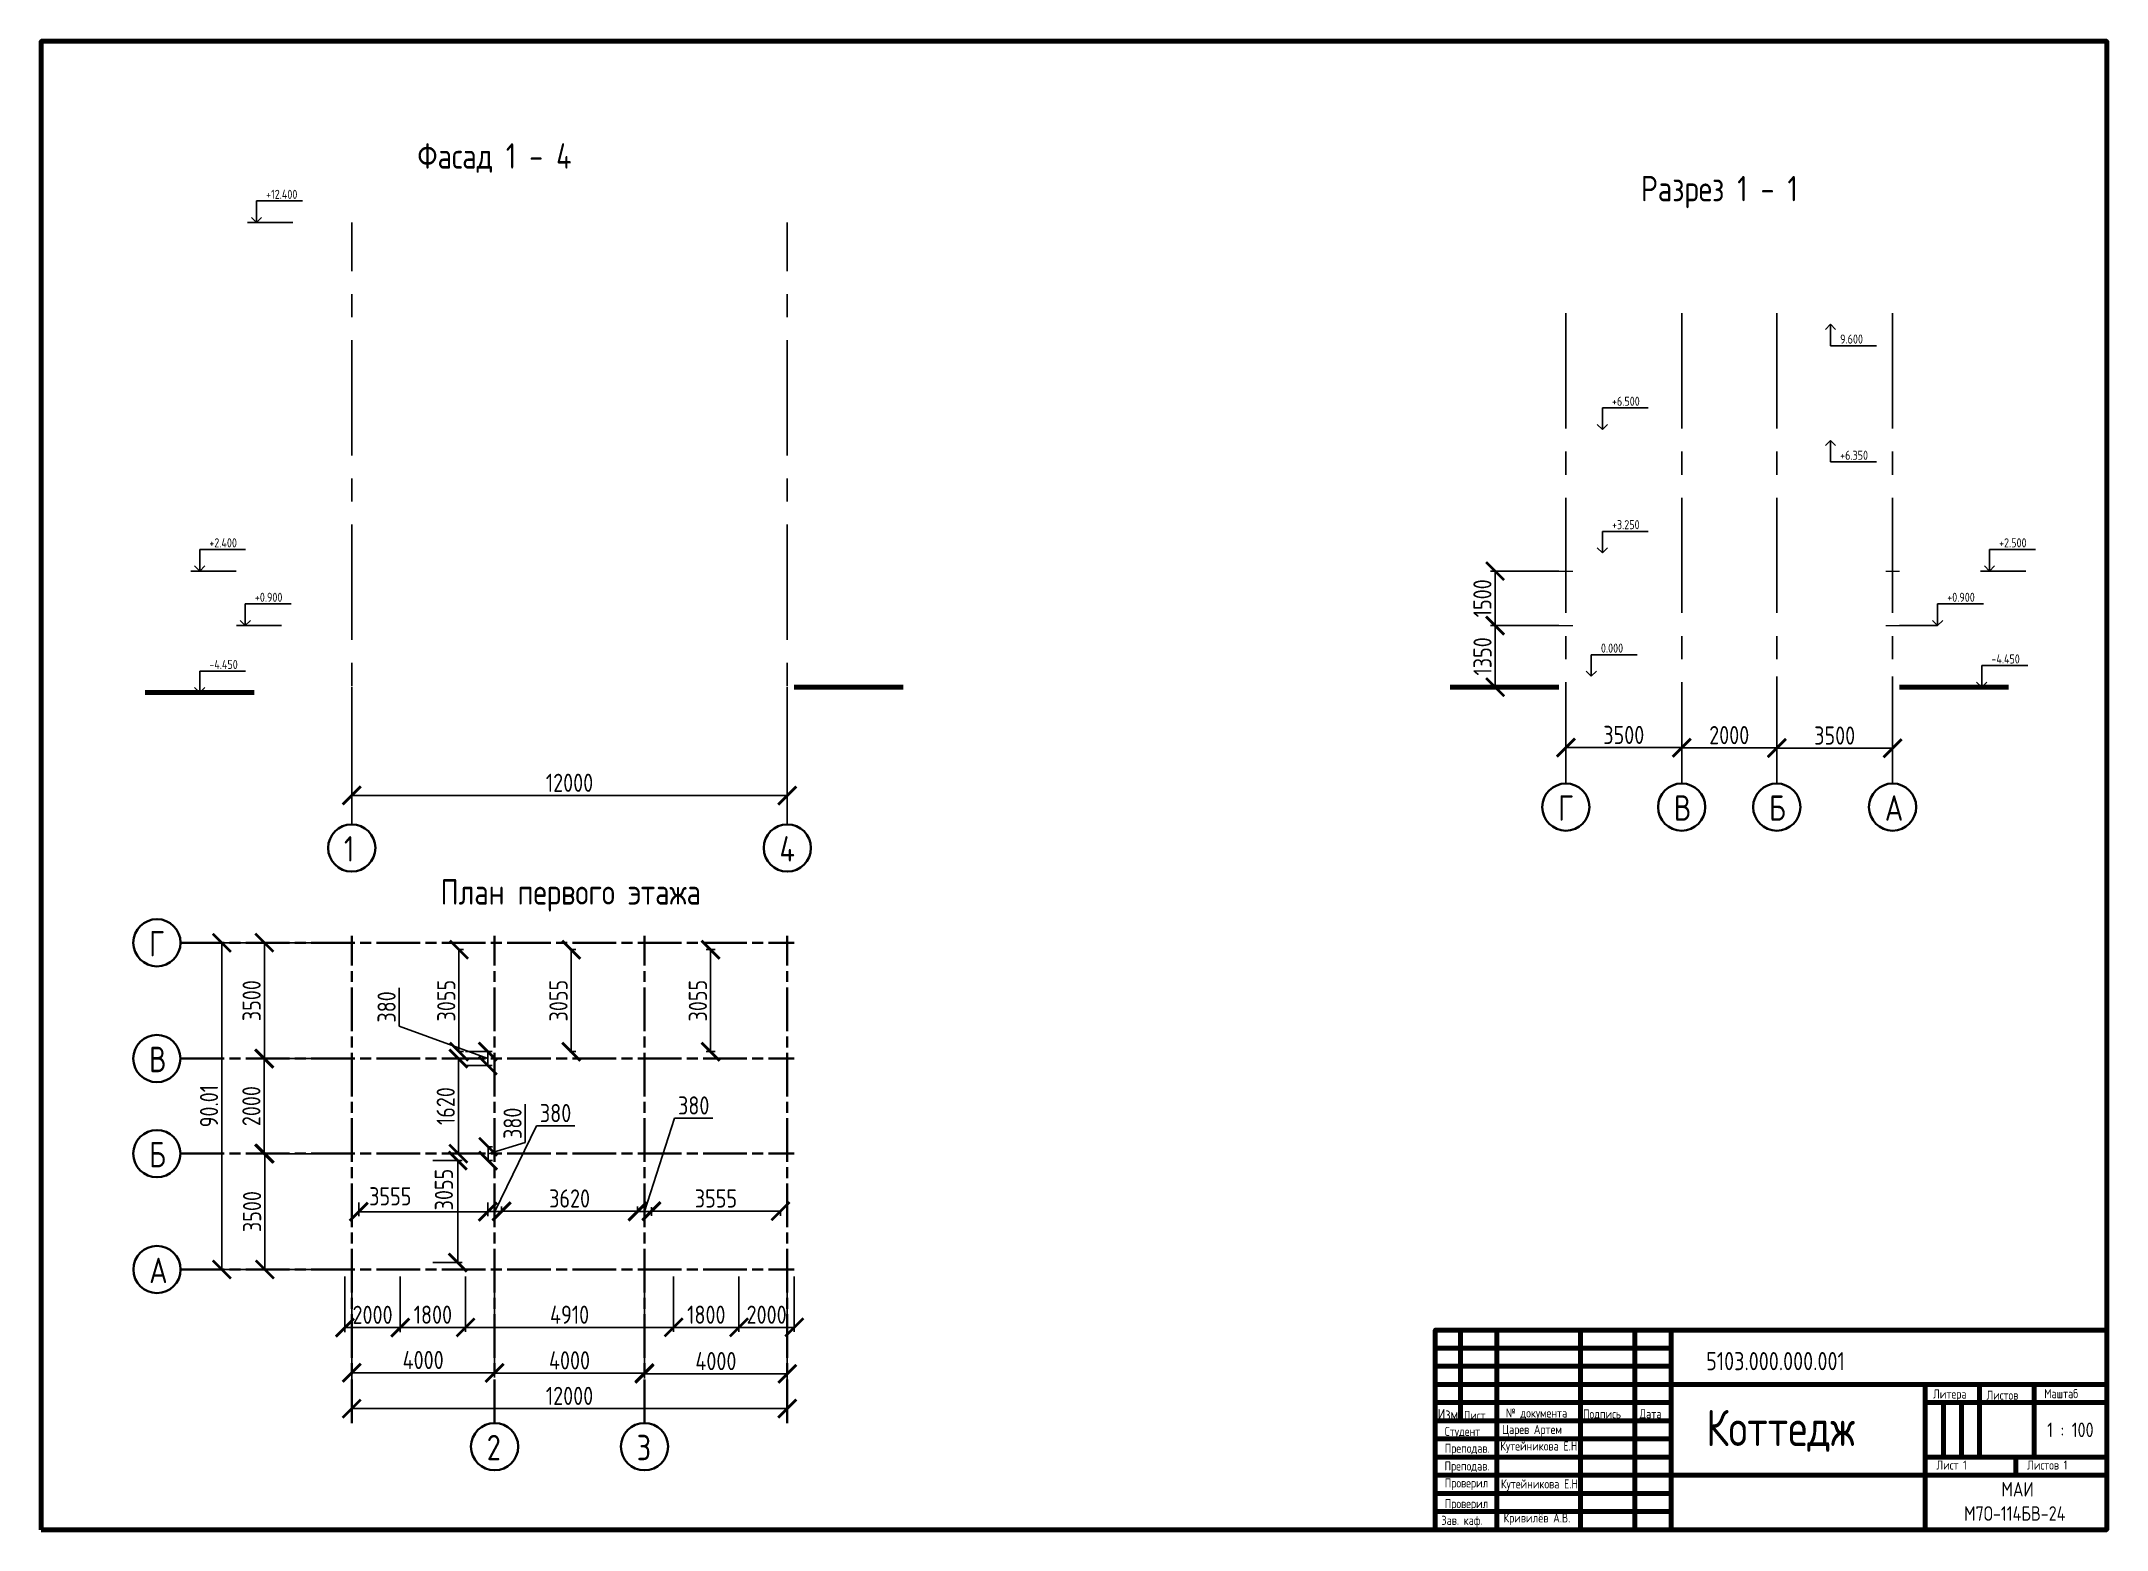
# Paper-space layout 'Дом_2' of a CAD drawing. Header units: millimetres. Extents: x 20 to 589, y 5 to 415.
import ezdxf

# ---------------------------------------------------------------- set-up
doc = ezdxf.new("R2010")
doc.units = ezdxf.units.MM
doc.linetypes.add('AM_ISO08W050', pattern=[18, 12, -1.5, 3, -1.5])
doc.linetypes.add('CENTER', pattern=[50.8, 31.75, -6.35, 6.35, -6.35])
for name, color, linetype, lineweight in [('MD_Штриховка', 7, 'Continuous', 25), ('Красный', 1, 'AM_ISO08W050', 30), ('Оси', 1, 'CENTER', 25), ('Основная', 5, 'Continuous', 70), ('Основной', 5, 'Continuous', 70), ('Размеры', 3, 'Continuous', 25), ('Текст', 7, 'Continuous', 20), ('Тонкая', 250, 'Continuous', 20)]:
    doc.layers.add(name, color=color, linetype=linetype, lineweight=lineweight)
doc.styles.get("Standard").update_dxf_attribs({"font": 'arial.ttf'})
doc.styles.add('ГОСТ', font='GOST_A.TTF')
doc.dimstyles.new('Apx$0', dxfattribs={"dimtxt": 5, "dimasz": 5, "dimexe": 1.25, "dimexo": 0, "dimgap": 1, "dimtad": 1, "dimdsep": 46, "dimtxsty": 'ГОСТ', "dimblk": 'ARCHTICK', "dimcen": 5, "dimclrd": 256, "dimclre": 256, "dimclrt": 256, "dimadec": 0, "dimazin": 2, "dimtp": 0.1, "dimtm": 0.1, "dimtfac": 0.71, "dimtmove": 1, "dimatfit": 3, "dimldrblk": 'NONE', "dimfxl": 1, "dimlwd": -1, "dimlwe": -1, "dimarcsym": 0})

psp = doc.layouts.new('Дом_2')

# ---------------------------------------------------------------- texts
at = {"layer": 'MD_Штриховка', "insert": (123.59727, 386.91099), "char_height": 7, "attachment_point": 1}
psp.add_mtext_dynamic_manual_height_columns('{\\fGOST type A|b0|i0|c204|p34;\\C256;\\c0;Фасад 1 - 4}', width=160.5076252, gutter_width=12.5, heights=[0], dxfattribs=at)
at = {"layer": 'MD_Штриховка', "char_height": 7, "attachment_point": 8}
for s, insert, width in [('{\\fGOST type A|b0|i0|c204|p34;Разрез 1 - 1}', (482.29424, 369.02186), 52.4331514), ('{\\fGOST type A|b0|i0|c204|p34;План первого этажа}', (165.86412, 175.28645), 116.4204376)]:
    psp.add_mtext(s, dxfattribs=dict(at, insert=insert, width=width))
at = {"layer": 'Красный', "char_height": 7, "attachment_point": 1}
for s, insert in [('{\\fGOST type A|b0|i0|c204|p34;Г}', (437.87789, 207.30378)), ('{\\fGOST type A|b0|i0|c204|p34;В}', (469.77789, 207.30378)), ('{\\fGOST type A|b0|i0|c204|p34;Б}', (495.97789, 207.30378)), ('{\\fGOST type A|b0|i0|c204|p34;А}', (527.88088, 207.30378)), ('{\\fGOST type A|b0|i0|c204|p34;1}', (103.3916, 196.0505)), ('{\\fGOST type A|b0|i0|c204|p34;4}', (223.3916, 196.0505)), ('{\\fGOST type A|b0|i0|c204|p34;Г}', (49.71843, 169.93193)), ('{\\fGOST type A|b0|i0|c204|p34;В}', (49.70106, 138.03195)), ('{\\fGOST type A|b0|i0|c204|p34;Б}', (49.70106, 111.83191)), ('{\\fGOST type A|b0|i0|c204|p34;А}', (49.72048, 79.92426)), ('{\\fGOST type A|b0|i0|c204|p34;2}', (142.74228, 31.11982)), ('{\\fGOST type A|b0|i0|c204|p34;3}', (184.04093, 31.11982))]:
    psp.add_mtext_dynamic_manual_height_columns(s, width=9.7775013, gutter_width=12.5, heights=[0], dxfattribs=dict(at, insert=insert))
at = {"layer": 'Размеры', "char_height": 2.5, "attachment_point": 1}
for s, insert in [('{\\fGOST type A|b0|i0|c204|p34;+12.400}', (81.92712, 374.09953)), ('{\\fGOST type A|b0|i0|c204|p34;9.600}', (515.56037, 334.22298)), ('{\\fGOST type A|b0|i0|c204|p34;+6.500}', (452.70644, 317.09953)), ('{\\fGOST type A|b0|i0|c204|p34;+6\\fGOST type A|b0|i0|c0|p34;.350}', (515.56037, 302.22298)), ('{\\fGOST type A|b0|i0|c204|p34;+3.250}', (452.70644, 283.09953)), ('{\\fGOST type A|b0|i0|c204|p34;+2\\fGOST type A|b0|i0|c0|p34;.400}', (66.28361, 278.09953)), ('{\\fGOST type A|b0|i0|c204|p34;+2.500}', (559.35565, 278.09953)), ('{\\fGOST type A|b0|i0|c204|p34;+0.900}', (78.83525, 263.09953)), ('{\\fGOST type A|b0|i0|c204|p34;+0\\fGOST type A|b0|i0|c0|p34;.900}', (545.07168, 263.09953)), ('{\\fGOST type A|b0|i0|c204|p34;0.000}', (449.66677, 249.09953)), ('{\\fGOST type A|b0|i0|c204|p34;-4\\fGOST type A|b0|i0|c0|p34;.450}', (557.22623, 246.09953)), ('{\\fGOST type A|b0|i0|c204|p34;-4\\fGOST type A|b0|i0|c0|p34;.450}', (66.28361, 244.59953))]:
    psp.add_mtext_dynamic_manual_height_columns(s, width=12.3886258, gutter_width=12.5, heights=[0], dxfattribs=dict(at, insert=insert))
at = {"layer": 'Текст', "color": 5, "style": 'ГОСТ'}
for s, width, heights, insert, char_height, attachment_point in [('5103.000.000.001', 95.6888729, [0], (478.65645, 53.925), 5, 1), ('Литера', 15, [0], (541.18127, 43.622), 2.5, 1), ('Листов', 15, [0], (555.88522, 43.31352), 2.5, 1), ('Маштаб', 30, [0], (571.81155, 43.72132), 2.5, 1), ('Изм.', 4.2452906, [0], (404.67918, 38.2819), 3, 1), ('№ документа', 22.3123914, [0], (423.47479, 38.39229), 2.5, 1), ('Коттедж', 18.5843388, [0], (478.66753, 38.02814), 10, 1), ('1 : 100', 20, [0], (579, 32.5), 4, 5), ('Студент', 17, [0], (406.64782, 33.31485), 2.5, 1), ('Преподав.', 17, [0], (406.64457, 28.67828), 2.5, 1), ('Кутейникова Е.Н.', 57.4178956, [0], (421.94124, 29.30209), 2.5, 1), ('Царев Артем', 18.5843388, [0], (422.46519, 33.86781), 2.5, 1), ('Преподав.', 17, [0], (406.58702, 23.79748), 2.5, 1), ('Лист 1', 25, [0], (542.10445, 24.05087), 2.5, 1), ('Листов 1', 25, [0], (567.10445, 24.05087), 2.5, 1), ('Проверил', 14.3468595, [0], (406.65314, 19.12791), 2.5, 1), ('Кутейникова Е.Н.', 57.4178956, [0], (422.11742, 18.85865), 2.5, 1), ('\\pi20.99571;МАИ\\P\\pi10.70264;М7О-114БВ-24', 50, [0], (539, 18.12823), 4, 1), ('Проверил', 14.3468595, [0], (406.65314, 13.43155), 2.5, 1), ('Зав. каф.', 13.024514, [7.57972], (405.72754, 8.81853), 2.5, 1), ('Кривилёв A.B.', 57.4178956, [0], (422.84473, 9.48723), 2.5, 1)]:
    psp.add_mtext_dynamic_manual_height_columns(s, width=width, gutter_width=12.5, heights=heights, dxfattribs=dict(at, insert=insert, char_height=char_height, attachment_point=attachment_point))
at = {"layer": 'Текст', "color": 5, "insert": (411.80987, 37.74007), "char_height": 2.5, "width": 6.2562545, "attachment_point": 1, "style": 'ГОСТ'}
psp.add_mtext('Лист.', dxfattribs=at)
at = {"layer": 'Текст', "color": 5, "char_height": 2.5, "attachment_point": 1, "style": 'ГОСТ'}
for s, insert in [('Подпись', (444.72726, 38.1496)), ('Дата', (460.28877, 38.1649))]:
    psp.add_mtext(s, dxfattribs=dict(at, insert=insert))

# ---------------------------------------------------------------- blocks, each defined once
blk = doc.blocks.new('_ArchTick')
at = {"color": 0, "linetype": 'ByBlock', "const_width": 0.15}
blk.add_lwpolyline([(-0.5, -0.5), (0.5, 0.5)], dxfattribs=at)
blk = doc.blocks.new('*D13')
at = {"layer": 'Defpoints', "color": 0, "transparency": 16777216}
for p in [(103.64, 74.78), (118.88, 74.78), (118.88, 60.69)]:
    blk.add_point(p, dxfattribs=at)
at = {"layer": 'Размеры', "transparency": 16777216}
for p, q in [((103.64, 74.78), (103.64, 59.44)), ((118.88, 74.78), (118.88, 59.44)), ((103.64, 60.69), (118.88, 60.69))]:
    blk.add_line(p, q, dxfattribs=at)
at = {"layer": 'Размеры', "transparency": 16777216, "xscale": 5, "yscale": 5, "zscale": 5, "rotation": 180}
blk.add_blockref('_ArchTick', (103.64, 60.69), dxfattribs=at)
at = {"layer": 'Размеры', "transparency": 16777216, "xscale": 5, "yscale": 5, "zscale": 5}
blk.add_blockref('_ArchTick', (118.88, 60.69), dxfattribs=at)
at = {"layer": 'Размеры', "transparency": 16777216, "insert": (111.26, 64.19), "char_height": 5, "attachment_point": 5, "style": 'ГОСТ'}
blk.add_mtext('2000', dxfattribs=at)
blk = doc.blocks.new('_None')
blk = doc.blocks.new('*D14')
at = {"layer": 'Defpoints', "color": 0, "transparency": 16777216}
for p in [(118.88, 74.78), (136.88, 74.78), (136.88, 60.72)]:
    blk.add_point(p, dxfattribs=at)
at = {"layer": 'Размеры', "transparency": 16777216}
for p, q in [((118.88, 74.78), (118.88, 59.47)), ((136.88, 74.78), (136.88, 59.47)), ((118.88, 60.72), (136.88, 60.72))]:
    blk.add_line(p, q, dxfattribs=at)
at = {"layer": 'Размеры', "transparency": 16777216, "xscale": 5, "yscale": 5, "zscale": 5, "rotation": 180}
blk.add_blockref('_ArchTick', (118.88, 60.72), dxfattribs=at)
at = {"layer": 'Размеры', "transparency": 16777216, "xscale": 5, "yscale": 5, "zscale": 5}
blk.add_blockref('_ArchTick', (136.88, 60.72), dxfattribs=at)
at = {"layer": 'Размеры', "transparency": 16777216, "insert": (127.88, 64.22), "char_height": 5, "attachment_point": 5, "style": 'ГОСТ'}
blk.add_mtext('1800', dxfattribs=at)
blk = doc.blocks.new('*D15')
at = {"layer": 'Defpoints', "color": 0, "transparency": 16777216}
for p in [(136.88, 74.78), (194.2, 74.78), (194.2, 60.72)]:
    blk.add_point(p, dxfattribs=at)
at = {"layer": 'Размеры', "transparency": 16777216}
for p, q in [((136.88, 74.78), (136.88, 59.47)), ((194.2, 74.78), (194.2, 59.47)), ((136.88, 60.72), (194.2, 60.72))]:
    blk.add_line(p, q, dxfattribs=at)
at = {"layer": 'Размеры', "transparency": 16777216, "xscale": 5, "yscale": 5, "zscale": 5, "rotation": 180}
blk.add_blockref('_ArchTick', (136.88, 60.72), dxfattribs=at)
at = {"layer": 'Размеры', "transparency": 16777216, "xscale": 5, "yscale": 5, "zscale": 5}
blk.add_blockref('_ArchTick', (194.2, 60.72), dxfattribs=at)
at = {"layer": 'Размеры', "transparency": 16777216, "insert": (165.54, 64.22), "char_height": 5, "attachment_point": 5, "style": 'ГОСТ'}
blk.add_mtext('4910', dxfattribs=at)
blk = doc.blocks.new('*D16')
at = {"layer": 'Defpoints', "color": 0, "transparency": 16777216}
for p in [(194.2, 74.78), (212.2, 74.78), (212.2, 60.72)]:
    blk.add_point(p, dxfattribs=at)
at = {"layer": 'Размеры', "transparency": 16777216}
for p, q in [((194.2, 74.78), (194.2, 59.47)), ((212.2, 74.78), (212.2, 59.47)), ((194.2, 60.72), (212.2, 60.72))]:
    blk.add_line(p, q, dxfattribs=at)
at = {"layer": 'Размеры', "transparency": 16777216, "xscale": 5, "yscale": 5, "zscale": 5, "rotation": 180}
blk.add_blockref('_ArchTick', (194.2, 60.72), dxfattribs=at)
at = {"layer": 'Размеры', "transparency": 16777216, "xscale": 5, "yscale": 5, "zscale": 5}
blk.add_blockref('_ArchTick', (212.2, 60.72), dxfattribs=at)
at = {"layer": 'Размеры', "transparency": 16777216, "insert": (203.2, 64.22), "char_height": 5, "attachment_point": 5, "style": 'ГОСТ'}
blk.add_mtext('1800', dxfattribs=at)
blk = doc.blocks.new('*D17')
at = {"layer": 'Defpoints', "color": 0, "transparency": 16777216}
for p in [(212.2, 74.78), (227.44, 74.78), (227.44, 60.72)]:
    blk.add_point(p, dxfattribs=at)
at = {"layer": 'Размеры', "transparency": 16777216}
for p, q in [((212.2, 74.78), (212.2, 59.47)), ((227.44, 74.78), (227.44, 59.47)), ((212.2, 60.72), (227.44, 60.72))]:
    blk.add_line(p, q, dxfattribs=at)
at = {"layer": 'Размеры', "transparency": 16777216, "xscale": 5, "yscale": 5, "zscale": 5, "rotation": 180}
blk.add_blockref('_ArchTick', (212.2, 60.72), dxfattribs=at)
at = {"layer": 'Размеры', "transparency": 16777216, "xscale": 5, "yscale": 5, "zscale": 5}
blk.add_blockref('_ArchTick', (227.44, 60.72), dxfattribs=at)
at = {"layer": 'Размеры', "transparency": 16777216, "insert": (219.82, 64.22), "char_height": 5, "attachment_point": 5, "style": 'ГОСТ'}
blk.add_mtext('2000', dxfattribs=at)
blk = doc.blocks.new('*D18')
at = {"layer": 'Defpoints', "color": 0, "transparency": 16777216}
for p in [(105.52, 76.68), (225.52, 76.68), (105.52, 38.36)]:
    blk.add_point(p, dxfattribs=at)
at = {"layer": 'Размеры', "transparency": 16777216}
for p, q in [((105.52, 76.68), (105.52, 37.11)), ((225.52, 76.68), (225.52, 37.11)), ((225.52, 38.36), (105.52, 38.36))]:
    blk.add_line(p, q, dxfattribs=at)
at = {"layer": 'Размеры', "transparency": 16777216, "xscale": 5, "yscale": 5, "zscale": 5, "rotation": 180}
blk.add_blockref('_ArchTick', (105.52, 38.36), dxfattribs=at)
at = {"layer": 'Размеры', "transparency": 16777216, "xscale": 5, "yscale": 5, "zscale": 5}
blk.add_blockref('_ArchTick', (225.52, 38.36), dxfattribs=at)
at = {"layer": 'Размеры', "transparency": 16777216, "insert": (165.52, 41.86), "char_height": 5, "attachment_point": 5, "style": 'ГОСТ'}
blk.add_mtext('12000', dxfattribs=at)
blk = doc.blocks.new('*D19')
at = {"layer": 'Defpoints', "color": 0, "transparency": 16777216}
for p in [(105.52, 76.68), (144.88, 76.68), (144.88, 48.23)]:
    blk.add_point(p, dxfattribs=at)
at = {"layer": 'Размеры', "transparency": 16777216}
for p, q in [((105.52, 76.68), (105.52, 46.98)), ((144.88, 76.68), (144.88, 46.98)), ((105.52, 48.23), (144.88, 48.23))]:
    blk.add_line(p, q, dxfattribs=at)
at = {"layer": 'Размеры', "transparency": 16777216, "xscale": 5, "yscale": 5, "zscale": 5, "rotation": 180}
blk.add_blockref('_ArchTick', (105.52, 48.23), dxfattribs=at)
at = {"layer": 'Размеры', "transparency": 16777216, "xscale": 5, "yscale": 5, "zscale": 5}
blk.add_blockref('_ArchTick', (144.88, 48.23), dxfattribs=at)
at = {"layer": 'Размеры', "transparency": 16777216, "insert": (125.2, 51.74), "char_height": 5, "attachment_point": 5, "style": 'ГОСТ'}
blk.add_mtext('4000', dxfattribs=at)
blk = doc.blocks.new('*D20')
at = {"layer": 'Defpoints', "color": 0, "transparency": 16777216}
for p in [(144.88, 76.68), (186.17, 76.68), (186.17, 48.14)]:
    blk.add_point(p, dxfattribs=at)
at = {"layer": 'Размеры', "transparency": 16777216}
for p, q in [((144.88, 76.68), (144.88, 46.89)), ((186.17, 76.68), (186.17, 46.89)), ((144.88, 48.14), (186.17, 48.14))]:
    blk.add_line(p, q, dxfattribs=at)
at = {"layer": 'Размеры', "transparency": 16777216, "xscale": 5, "yscale": 5, "zscale": 5, "rotation": 180}
blk.add_blockref('_ArchTick', (144.88, 48.14), dxfattribs=at)
at = {"layer": 'Размеры', "transparency": 16777216, "xscale": 5, "yscale": 5, "zscale": 5}
blk.add_blockref('_ArchTick', (186.17, 48.14), dxfattribs=at)
at = {"layer": 'Размеры', "transparency": 16777216, "insert": (165.52, 51.64), "char_height": 5, "attachment_point": 5, "style": 'ГОСТ'}
blk.add_mtext('4000', dxfattribs=at)
blk = doc.blocks.new('*D21')
at = {"layer": 'Defpoints', "color": 0, "transparency": 16777216}
for p in [(186.17, 76.68), (225.52, 76.68), (225.52, 47.94)]:
    blk.add_point(p, dxfattribs=at)
at = {"layer": 'Размеры', "transparency": 16777216}
for p, q in [((186.17, 76.68), (186.17, 46.69)), ((225.52, 76.68), (225.52, 46.69)), ((186.17, 47.94), (225.52, 47.94))]:
    blk.add_line(p, q, dxfattribs=at)
at = {"layer": 'Размеры', "transparency": 16777216, "xscale": 5, "yscale": 5, "zscale": 5, "rotation": 180}
blk.add_blockref('_ArchTick', (186.17, 47.94), dxfattribs=at)
at = {"layer": 'Размеры', "transparency": 16777216, "xscale": 5, "yscale": 5, "zscale": 5}
blk.add_blockref('_ArchTick', (225.52, 47.94), dxfattribs=at)
at = {"layer": 'Размеры', "transparency": 16777216, "insert": (205.85, 51.44), "char_height": 5, "attachment_point": 5, "style": 'ГОСТ'}
blk.add_mtext('4000', dxfattribs=at)
blk = doc.blocks.new('*D22')
at = {"layer": 'Defpoints', "color": 0, "transparency": 16777216}
for p in [(69.72, 166.68), (105.52, 166.68), (105.52, 76.68)]:
    blk.add_point(p, dxfattribs=at)
at = {"layer": 'Размеры', "transparency": 16777216}
for p, q in [((105.52, 166.68), (68.47, 166.68)), ((69.72, 76.68), (69.72, 166.68)), ((105.52, 76.68), (68.47, 76.68))]:
    blk.add_line(p, q, dxfattribs=at)
at = {"layer": 'Размеры', "transparency": 16777216, "xscale": 5, "yscale": 5, "zscale": 5}
for p, rotation in [((69.72, 166.68), 90), ((69.72, 76.68), 270)]:
    blk.add_blockref('_ArchTick', p, dxfattribs=dict(at, rotation=rotation))
at = {"layer": 'Размеры', "transparency": 16777216, "insert": (66.21, 121.68), "char_height": 5, "attachment_point": 5, "rotation": 90, "style": 'ГОСТ'}
blk.add_mtext('90.01', dxfattribs=at)
blk = doc.blocks.new('*D23')
at = {"layer": 'Defpoints', "color": 0, "transparency": 16777216}
for p in [(81.57, 108.58), (105.52, 108.58), (105.52, 76.68)]:
    blk.add_point(p, dxfattribs=at)
at = {"layer": 'Размеры', "transparency": 16777216}
for p, q in [((105.52, 108.58), (80.32, 108.58)), ((81.57, 76.68), (81.57, 108.58)), ((105.52, 76.68), (80.32, 76.68))]:
    blk.add_line(p, q, dxfattribs=at)
at = {"layer": 'Размеры', "transparency": 16777216, "xscale": 5, "yscale": 5, "zscale": 5}
for p, rotation in [((81.57, 108.58), 90), ((81.57, 76.68), 270)]:
    blk.add_blockref('_ArchTick', p, dxfattribs=dict(at, rotation=rotation))
at = {"layer": 'Размеры', "transparency": 16777216, "insert": (78.07, 92.63), "char_height": 5, "attachment_point": 5, "rotation": 90, "style": 'ГОСТ'}
blk.add_mtext('3500', dxfattribs=at)
blk = doc.blocks.new('*D24')
at = {"layer": 'Defpoints', "color": 0, "transparency": 16777216}
for p in [(81.38, 134.78), (105.52, 134.78), (105.52, 108.58)]:
    blk.add_point(p, dxfattribs=at)
at = {"layer": 'Размеры', "transparency": 16777216}
for p, q in [((105.52, 134.78), (80.13, 134.78)), ((81.38, 108.58), (81.38, 134.78)), ((105.52, 108.58), (80.13, 108.58))]:
    blk.add_line(p, q, dxfattribs=at)
at = {"layer": 'Размеры', "transparency": 16777216, "xscale": 5, "yscale": 5, "zscale": 5}
for p, rotation in [((81.38, 134.78), 90), ((81.38, 108.58), 270)]:
    blk.add_blockref('_ArchTick', p, dxfattribs=dict(at, rotation=rotation))
at = {"layer": 'Размеры', "transparency": 16777216, "insert": (77.88, 121.68), "char_height": 5, "attachment_point": 5, "rotation": 90, "style": 'ГОСТ'}
blk.add_mtext('2000', dxfattribs=at)
blk = doc.blocks.new('*D25')
at = {"layer": 'Defpoints', "color": 0, "transparency": 16777216}
for p in [(81.45, 166.68), (105.52, 166.68), (105.52, 134.78)]:
    blk.add_point(p, dxfattribs=at)
at = {"layer": 'Размеры', "transparency": 16777216}
for p, q in [((105.52, 166.68), (80.2, 166.68)), ((81.45, 134.78), (81.45, 166.68)), ((105.52, 134.78), (80.2, 134.78))]:
    blk.add_line(p, q, dxfattribs=at)
at = {"layer": 'Размеры', "transparency": 16777216, "xscale": 5, "yscale": 5, "zscale": 5}
for p, rotation in [((81.45, 166.68), 90), ((81.45, 134.78), 270)]:
    blk.add_blockref('_ArchTick', p, dxfattribs=dict(at, rotation=rotation))
at = {"layer": 'Размеры', "transparency": 16777216, "insert": (77.94, 150.73), "char_height": 5, "attachment_point": 5, "rotation": 90, "style": 'ГОСТ'}
blk.add_mtext('3500', dxfattribs=at)
blk = doc.blocks.new('*D26')
at = {"layer": 'Defpoints', "color": 0, "transparency": 16777216}
for p in [(107.44, 95.13), (143, 95.13), (143, 92.58)]:
    blk.add_point(p, dxfattribs=at)
at = {"layer": 'Размеры', "transparency": 16777216}
for p, q in [((107.44, 95.13), (107.44, 91.33)), ((107.44, 92.58), (143, 92.58)), ((143, 95.13), (143, 91.33))]:
    blk.add_line(p, q, dxfattribs=at)
at = {"layer": 'Размеры', "transparency": 16777216, "xscale": 5, "yscale": 5, "zscale": 5, "rotation": 180}
blk.add_blockref('_ArchTick', (107.44, 92.58), dxfattribs=at)
at = {"layer": 'Размеры', "transparency": 16777216, "xscale": 5, "yscale": 5, "zscale": 5}
blk.add_blockref('_ArchTick', (143, 92.58), dxfattribs=at)
at = {"layer": 'Размеры', "transparency": 16777216, "insert": (116.14, 96.84), "char_height": 5, "attachment_point": 5, "style": 'ГОСТ'}
blk.add_mtext('3555', dxfattribs=at)
blk = doc.blocks.new('*D27')
at = {"layer": 'Defpoints', "color": 0, "transparency": 16777216}
for p in [(146.8, 92.63), (184.28, 92.74), (184.28, 92.63)]:
    blk.add_point(p, dxfattribs=at)
at = {"layer": 'Размеры', "transparency": 16777216}
for p, q in [((146.8, 92.63), (146.8, 93.99)), ((146.8, 92.74), (184.28, 92.74)), ((184.28, 92.63), (184.28, 93.99))]:
    blk.add_line(p, q, dxfattribs=at)
at = {"layer": 'Размеры', "transparency": 16777216, "xscale": 5, "yscale": 5, "zscale": 5, "rotation": 180}
blk.add_blockref('_ArchTick', (146.8, 92.74), dxfattribs=at)
at = {"layer": 'Размеры', "transparency": 16777216, "xscale": 5, "yscale": 5, "zscale": 5}
blk.add_blockref('_ArchTick', (184.28, 92.74), dxfattribs=at)
at = {"layer": 'Размеры', "transparency": 16777216, "insert": (165.54, 96.24), "char_height": 5, "attachment_point": 5, "style": 'ГОСТ'}
blk.add_mtext('3620', dxfattribs=at)
blk = doc.blocks.new('*D28')
at = {"layer": 'Defpoints', "color": 0, "transparency": 16777216}
for p in [(188.08, 92.74), (223.64, 92.74), (223.64, 92.74)]:
    blk.add_point(p, dxfattribs=at)
at = {"layer": 'Размеры', "transparency": 16777216}
for p, q in [((188.08, 92.74), (188.08, 91.49)), ((188.08, 92.74), (223.64, 92.74)), ((223.64, 92.74), (223.64, 91.49))]:
    blk.add_line(p, q, dxfattribs=at)
at = {"layer": 'Размеры', "transparency": 16777216, "xscale": 5, "yscale": 5, "zscale": 5, "rotation": 180}
blk.add_blockref('_ArchTick', (188.08, 92.74), dxfattribs=at)
at = {"layer": 'Размеры', "transparency": 16777216, "xscale": 5, "yscale": 5, "zscale": 5}
blk.add_blockref('_ArchTick', (223.64, 92.74), dxfattribs=at)
at = {"layer": 'Размеры', "transparency": 16777216, "insert": (205.86, 96.24), "char_height": 5, "attachment_point": 5, "style": 'ГОСТ'}
blk.add_mtext('3555', dxfattribs=at)
blk = doc.blocks.new('*D29')
at = {"layer": 'Defpoints', "color": 0, "transparency": 16777216}
for p in [(127.88, 106.68), (134.71, 106.68), (127.88, 78.58)]:
    blk.add_point(p, dxfattribs=at)
at = {"layer": 'Размеры', "transparency": 16777216}
for p, q in [((127.88, 106.68), (135.96, 106.68)), ((134.71, 78.58), (134.71, 106.68)), ((127.88, 78.58), (135.96, 78.58))]:
    blk.add_line(p, q, dxfattribs=at)
at = {"layer": 'Размеры', "transparency": 16777216, "xscale": 5, "yscale": 5, "zscale": 5}
for p, rotation in [((134.71, 106.68), 90), ((134.71, 78.58), 270)]:
    blk.add_blockref('_ArchTick', p, dxfattribs=dict(at, rotation=rotation))
at = {"layer": 'Размеры', "transparency": 16777216, "insert": (130.91, 98.69), "char_height": 5, "attachment_point": 5, "rotation": 90, "style": 'ГОСТ'}
blk.add_mtext('3055', dxfattribs=at)
blk = doc.blocks.new('*D30')
at = {"layer": 'Defpoints', "color": 0, "transparency": 16777216}
for p in [(134.71, 134.78), (134.91, 134.78), (134.71, 108.58)]:
    blk.add_point(p, dxfattribs=at)
at = {"layer": 'Размеры', "transparency": 16777216}
for p, q in [((134.71, 134.78), (136.16, 134.78)), ((134.91, 108.58), (134.91, 134.78)), ((134.71, 108.58), (136.16, 108.58))]:
    blk.add_line(p, q, dxfattribs=at)
at = {"layer": 'Размеры', "transparency": 16777216, "xscale": 5, "yscale": 5, "zscale": 5}
for p, rotation in [((134.91, 134.78), 90), ((134.91, 108.58), 270)]:
    blk.add_blockref('_ArchTick', p, dxfattribs=dict(at, rotation=rotation))
at = {"layer": 'Размеры', "transparency": 16777216, "insert": (131.41, 121.68), "char_height": 5, "attachment_point": 5, "rotation": 90, "style": 'ГОСТ'}
blk.add_mtext('1620', dxfattribs=at)
blk = doc.blocks.new('*D31')
at = {"layer": 'Defpoints', "color": 0, "transparency": 16777216}
for p in [(134.91, 164.78), (135.06, 164.78), (134.91, 136.68)]:
    blk.add_point(p, dxfattribs=at)
at = {"layer": 'Размеры', "transparency": 16777216}
for p, q in [((134.91, 164.78), (136.31, 164.78)), ((135.06, 136.68), (135.06, 164.78)), ((134.91, 136.68), (136.31, 136.68))]:
    blk.add_line(p, q, dxfattribs=at)
at = {"layer": 'Размеры', "transparency": 16777216, "xscale": 5, "yscale": 5, "zscale": 5}
for p, rotation in [((135.06, 164.78), 90), ((135.06, 136.68), 270)]:
    blk.add_blockref('_ArchTick', p, dxfattribs=dict(at, rotation=rotation))
at = {"layer": 'Размеры', "transparency": 16777216, "insert": (131.56, 150.73), "char_height": 5, "attachment_point": 5, "rotation": 90, "style": 'ГОСТ'}
blk.add_mtext('3055', dxfattribs=at)
blk = doc.blocks.new('*D32')
at = {"layer": 'Defpoints', "color": 0, "transparency": 16777216}
for p in [(165.54, 164.78), (165.98, 164.78), (165.54, 136.68)]:
    blk.add_point(p, dxfattribs=at)
at = {"layer": 'Размеры', "transparency": 16777216}
for p, q in [((165.54, 164.78), (167.23, 164.78)), ((165.98, 136.68), (165.98, 164.78)), ((165.54, 136.68), (167.23, 136.68))]:
    blk.add_line(p, q, dxfattribs=at)
at = {"layer": 'Размеры', "transparency": 16777216, "xscale": 5, "yscale": 5, "zscale": 5}
for p, rotation in [((165.98, 164.78), 90), ((165.98, 136.68), 270)]:
    blk.add_blockref('_ArchTick', p, dxfattribs=dict(at, rotation=rotation))
at = {"layer": 'Размеры', "transparency": 16777216, "insert": (162.48, 150.73), "char_height": 5, "attachment_point": 5, "rotation": 90, "style": 'ГОСТ'}
blk.add_mtext('3055', dxfattribs=at)
blk = doc.blocks.new('*D33')
at = {"layer": 'Defpoints', "color": 0, "transparency": 16777216}
for p in [(203.2, 164.78), (204.38, 164.78), (203.2, 136.68)]:
    blk.add_point(p, dxfattribs=at)
at = {"layer": 'Размеры', "transparency": 16777216}
for p, q in [((203.2, 164.78), (205.63, 164.78)), ((204.38, 136.68), (204.38, 164.78)), ((203.2, 136.68), (205.63, 136.68))]:
    blk.add_line(p, q, dxfattribs=at)
at = {"layer": 'Размеры', "transparency": 16777216, "xscale": 5, "yscale": 5, "zscale": 5}
for p, rotation in [((204.38, 164.78), 90), ((204.38, 136.68), 270)]:
    blk.add_blockref('_ArchTick', p, dxfattribs=dict(at, rotation=rotation))
at = {"layer": 'Размеры', "transparency": 16777216, "insert": (200.88, 150.73), "char_height": 5, "attachment_point": 5, "rotation": 90, "style": 'ГОСТ'}
blk.add_mtext('3055', dxfattribs=at)
blk = doc.blocks.new('*D34')
at = {"layer": 'Defpoints', "color": 0, "transparency": 16777216}
for p in [(143, 110.48), (143.08, 110.48), (143, 106.68)]:
    blk.add_point(p, dxfattribs=at)
at = {"layer": 'Размеры', "transparency": 16777216}
for p, q in [((153.34, 111.66), (153.34, 122.24)), ((143, 110.48), (144.33, 110.48)), ((143.08, 108.58), (153.34, 111.66)), ((143.08, 106.68), (143.08, 110.48)), ((143, 106.68), (144.33, 106.68))]:
    blk.add_line(p, q, dxfattribs=at)
at = {"layer": 'Размеры', "transparency": 16777216, "xscale": 5, "yscale": 5, "zscale": 5}
for p, rotation in [((143.08, 110.48), 90), ((143.08, 106.68), 270)]:
    blk.add_blockref('_ArchTick', p, dxfattribs=dict(at, rotation=rotation))
at = {"layer": 'Размеры', "transparency": 16777216, "insert": (149.83, 116.95), "char_height": 5, "attachment_point": 5, "rotation": 90, "style": 'ГОСТ'}
blk.add_mtext('380', dxfattribs=at)
blk = doc.blocks.new('*D35')
at = {"layer": 'Defpoints', "color": 0, "transparency": 16777216}
for p in [(143, 92.63), (146.8, 92.63), (146.8, 92.63)]:
    blk.add_point(p, dxfattribs=at)
at = {"layer": 'Размеры', "transparency": 16777216}
for p, q in [((144.9, 92.63), (156.39, 116.26)), ((156.39, 116.26), (166.97, 116.26)), ((143, 92.63), (143, 91.38)), ((143, 92.63), (146.8, 92.63)), ((146.8, 92.63), (146.8, 93.88))]:
    blk.add_line(p, q, dxfattribs=at)
at = {"layer": 'Размеры', "transparency": 16777216, "xscale": 5, "yscale": 5, "zscale": 5, "rotation": 180}
blk.add_blockref('_ArchTick', (143, 92.63), dxfattribs=at)
at = {"layer": 'Размеры', "transparency": 16777216, "xscale": 5, "yscale": 5, "zscale": 5}
blk.add_blockref('_ArchTick', (146.8, 92.63), dxfattribs=at)
at = {"layer": 'Размеры', "transparency": 16777216, "insert": (161.68, 119.76), "char_height": 5, "attachment_point": 5, "style": 'ГОСТ'}
blk.add_mtext('380', dxfattribs=at)
blk = doc.blocks.new('*D36')
at = {"layer": 'Defpoints', "color": 0, "transparency": 16777216}
for p in [(184.28, 92.63), (188.08, 92.63), (188.08, 92.63)]:
    blk.add_point(p, dxfattribs=at)
at = {"layer": 'Размеры', "transparency": 16777216}
for p, q in [((186.18, 92.63), (194.44, 118.35)), ((194.44, 118.35), (205.02, 118.35)), ((184.28, 92.63), (184.28, 93.88)), ((184.28, 92.63), (188.08, 92.63)), ((188.08, 92.63), (188.08, 93.88))]:
    blk.add_line(p, q, dxfattribs=at)
at = {"layer": 'Размеры', "transparency": 16777216, "xscale": 5, "yscale": 5, "zscale": 5, "rotation": 180}
blk.add_blockref('_ArchTick', (184.28, 92.63), dxfattribs=at)
at = {"layer": 'Размеры', "transparency": 16777216, "xscale": 5, "yscale": 5, "zscale": 5}
blk.add_blockref('_ArchTick', (188.08, 92.63), dxfattribs=at)
at = {"layer": 'Размеры', "transparency": 16777216, "insert": (199.73, 121.86), "char_height": 5, "attachment_point": 5, "style": 'ГОСТ'}
blk.add_mtext('380', dxfattribs=at)
blk = doc.blocks.new('*D37')
at = {"layer": 'Defpoints', "color": 0, "transparency": 16777216}
for p in [(136.89, 136.68), (136.89, 132.88), (143, 132.88)]:
    blk.add_point(p, dxfattribs=at)
at = {"layer": 'Размеры', "transparency": 16777216}
for p, q in [((118.63, 143.71), (118.63, 154.29)), ((143, 134.78), (118.63, 143.71)), ((136.89, 136.68), (144.25, 136.68)), ((143, 136.68), (143, 132.88)), ((136.89, 132.88), (144.25, 132.88))]:
    blk.add_line(p, q, dxfattribs=at)
at = {"layer": 'Размеры', "transparency": 16777216, "xscale": 5, "yscale": 5, "zscale": 5}
for p, rotation in [((143, 136.68), 90), ((143, 132.88), 270)]:
    blk.add_blockref('_ArchTick', p, dxfattribs=dict(at, rotation=rotation))
at = {"layer": 'Размеры', "transparency": 16777216, "insert": (115.13, 149), "char_height": 5, "attachment_point": 5, "rotation": 90, "style": 'ГОСТ'}
blk.add_mtext('380', dxfattribs=at)
blk = doc.blocks.new('*D38')
at = {"layer": 'Defpoints', "color": 0, "transparency": 16777216}
for p in [(105.52, 237.07), (225.52, 237.07), (225.52, 207.24)]:
    blk.add_point(p, dxfattribs=at)
at = {"layer": 'Размеры', "transparency": 16777216}
for p, q in [((105.52, 237.07), (105.52, 205.99)), ((225.52, 237.07), (225.52, 205.99)), ((105.52, 207.24), (225.52, 207.24))]:
    blk.add_line(p, q, dxfattribs=at)
at = {"layer": 'Размеры', "transparency": 16777216, "xscale": 5, "yscale": 5, "zscale": 5, "rotation": 180}
blk.add_blockref('_ArchTick', (105.52, 207.24), dxfattribs=at)
at = {"layer": 'Размеры', "transparency": 16777216, "xscale": 5, "yscale": 5, "zscale": 5}
blk.add_blockref('_ArchTick', (225.52, 207.24), dxfattribs=at)
at = {"layer": 'Размеры', "transparency": 16777216, "insert": (165.52, 210.74), "char_height": 5, "attachment_point": 5, "style": 'ГОСТ'}
blk.add_mtext('12000', dxfattribs=at)
blk = doc.blocks.new('*D39')
at = {"layer": 'Defpoints', "color": 0, "transparency": 16777216}
for p in [(440.01, 236.88), (471.91, 236.88), (471.91, 220.43)]:
    blk.add_point(p, dxfattribs=at)
at = {"layer": 'Размеры', "transparency": 16777216}
for p, q in [((440.01, 236.88), (440.01, 219.18)), ((471.91, 236.88), (471.91, 219.18)), ((440.01, 220.43), (471.91, 220.43))]:
    blk.add_line(p, q, dxfattribs=at)
at = {"layer": 'Размеры', "transparency": 16777216, "xscale": 5, "yscale": 5, "zscale": 5, "rotation": 180}
blk.add_blockref('_ArchTick', (440.01, 220.43), dxfattribs=at)
at = {"layer": 'Размеры', "transparency": 16777216, "xscale": 5, "yscale": 5, "zscale": 5}
blk.add_blockref('_ArchTick', (471.91, 220.43), dxfattribs=at)
at = {"layer": 'Размеры', "transparency": 16777216, "insert": (455.96, 223.93), "char_height": 5, "attachment_point": 5, "style": 'ГОСТ'}
blk.add_mtext('3500', dxfattribs=at)
blk = doc.blocks.new('*D40')
at = {"layer": 'Defpoints', "color": 0, "transparency": 16777216}
for p in [(471.91, 237.07), (498.11, 237.07), (498.11, 220.38)]:
    blk.add_point(p, dxfattribs=at)
at = {"layer": 'Размеры', "transparency": 16777216}
for p, q in [((471.91, 237.07), (471.91, 219.13)), ((498.11, 237.07), (498.11, 219.13)), ((471.91, 220.38), (498.11, 220.38))]:
    blk.add_line(p, q, dxfattribs=at)
at = {"layer": 'Размеры', "transparency": 16777216, "xscale": 5, "yscale": 5, "zscale": 5, "rotation": 180}
blk.add_blockref('_ArchTick', (471.91, 220.38), dxfattribs=at)
at = {"layer": 'Размеры', "transparency": 16777216, "xscale": 5, "yscale": 5, "zscale": 5}
blk.add_blockref('_ArchTick', (498.11, 220.38), dxfattribs=at)
at = {"layer": 'Размеры', "transparency": 16777216, "insert": (485.01, 223.88), "char_height": 5, "attachment_point": 5, "style": 'ГОСТ'}
blk.add_mtext('2000', dxfattribs=at)
blk = doc.blocks.new('*D41')
at = {"layer": 'Defpoints', "color": 0, "transparency": 16777216}
for p in [(498.11, 240.07), (530.01, 240.07), (530.01, 220.26)]:
    blk.add_point(p, dxfattribs=at)
at = {"layer": 'Размеры', "transparency": 16777216}
for p, q in [((498.11, 240.07), (498.11, 219.01)), ((530.01, 240.07), (530.01, 219.01)), ((498.11, 220.26), (530.01, 220.26))]:
    blk.add_line(p, q, dxfattribs=at)
at = {"layer": 'Размеры', "transparency": 16777216, "xscale": 5, "yscale": 5, "zscale": 5, "rotation": 180}
blk.add_blockref('_ArchTick', (498.11, 220.26), dxfattribs=at)
at = {"layer": 'Размеры', "transparency": 16777216, "xscale": 5, "yscale": 5, "zscale": 5}
blk.add_blockref('_ArchTick', (530.01, 220.26), dxfattribs=at)
at = {"layer": 'Размеры', "transparency": 16777216, "insert": (514.06, 223.76), "char_height": 5, "attachment_point": 5, "style": 'ГОСТ'}
blk.add_mtext('3500', dxfattribs=at)
blk = doc.blocks.new('*D42')
at = {"layer": 'Defpoints', "color": 0, "transparency": 16777216}
for p in [(420.54, 254.07), (438.11, 254.07), (438.11, 237.07)]:
    blk.add_point(p, dxfattribs=at)
at = {"layer": 'Размеры', "transparency": 16777216}
for p, q in [((438.11, 254.07), (419.29, 254.07)), ((420.54, 237.07), (420.54, 254.07)), ((438.11, 237.07), (419.29, 237.07))]:
    blk.add_line(p, q, dxfattribs=at)
at = {"layer": 'Размеры', "transparency": 16777216, "xscale": 5, "yscale": 5, "zscale": 5}
for p, rotation in [((420.54, 254.07), 90), ((420.54, 237.07), 270)]:
    blk.add_blockref('_ArchTick', p, dxfattribs=dict(at, rotation=rotation))
at = {"layer": 'Размеры', "transparency": 16777216, "insert": (417.04, 245.57), "char_height": 5, "attachment_point": 5, "rotation": 90, "style": 'ГОСТ'}
blk.add_mtext('1350', dxfattribs=at)
blk = doc.blocks.new('*D43')
at = {"layer": 'Defpoints', "color": 0, "transparency": 16777216}
for p in [(420.51, 269.07), (438.11, 269.07), (438.11, 254.07)]:
    blk.add_point(p, dxfattribs=at)
at = {"layer": 'Размеры', "transparency": 16777216}
for p, q in [((438.11, 269.07), (419.26, 269.07)), ((420.51, 254.07), (420.51, 269.07)), ((438.11, 254.07), (419.26, 254.07))]:
    blk.add_line(p, q, dxfattribs=at)
at = {"layer": 'Размеры', "transparency": 16777216, "xscale": 5, "yscale": 5, "zscale": 5}
for p, rotation in [((420.51, 269.07), 90), ((420.51, 254.07), 270)]:
    blk.add_blockref('_ArchTick', p, dxfattribs=dict(at, rotation=rotation))
at = {"layer": 'Размеры', "transparency": 16777216, "insert": (417.01, 261.57), "char_height": 5, "attachment_point": 5, "rotation": 90, "style": 'ГОСТ'}
blk.add_mtext('1500', dxfattribs=at)

# ---------------------------------------------------------------- dimensions: what is measured, and where the dimension line sits
at = {"layer": 'Размеры'}
dim = psp.add_linear_dim(base=(420.51385, 269.07289), p1=(438.11083, 254.07289), p2=(438.11083, 269.07289), angle=90, dimstyle='Apx$0', override={"dimlfac": -100}, dxfattribs=at)
dim.commit()
dim.dimension.update_dxf_attribs({"geometry": '*D43', "text_midpoint": (417.01027, 261.57289)})
for base, p1, p2, text, override, picture, middle in [((420.54428, 254.07289), (438.11083, 237.07289), (438.11083, 254.07289), '1350', {"dimpost": ''}, '*D42', (417.04071, 245.57289)), ((81.44602, 166.68289), (105.52455, 134.78291), (105.52455, 166.68289), '3500', {"dimpost": ''}, '*D25', (77.94424, 150.7329)), ((135.05954, 164.78289), (134.91322, 136.68318), (134.91322, 164.78289), '3055', {"dimlfac": -100, "dimpost": ''}, '*D31', (131.55776, 150.73303)), ((165.98417, 164.78289), (165.54192, 136.68327), (165.54192, 164.78289), '3055', {"dimlfac": -100, "dimpost": ''}, '*D32', (162.48238, 150.73308)), ((204.37894, 164.78289), (203.20136, 136.68327), (203.20136, 164.78289), '3055', {"dimlfac": -100, "dimpost": ''}, '*D33', (200.87715, 150.73308)), ((134.91322, 134.78291), (134.70715, 108.58286), (134.70715, 134.78291), '1620', {"dimpost": ''}, '*D30', (131.40965, 121.68289)), ((143.08008, 110.48259), (143.00024, 106.6825), (143.00024, 110.48259), '380', {"dimlfac": -100, "dimpost": ''}, '*D34', (149.83365, 112.65916))]:
    dim = psp.add_linear_dim(base=base, p1=p1, p2=p2, angle=90, text=text, dimstyle='Apx$0', override=override, dxfattribs=at)
    dim.commit()
    dim.dimension.update_dxf_attribs({"geometry": picture, "text_midpoint": middle})
for base, p1, p2, text, override, picture, middle in [((530.01083, 220.25813), (498.11121, 240.07289), (530.01083, 240.07289), '3500', {"dimlfac": -100, "dimpost": ''}, '*D41', (514.06102, 223.75992)), ((471.91045, 220.42826), (440.01083, 236.88324), (471.91045, 236.88324), '3500', {"dimlfac": -100, "dimpost": ''}, '*D39', (455.96064, 223.93005)), ((498.11121, 220.3791), (471.91045, 237.07458), (498.11121, 237.07458), '2000', {"dimlfac": -100, "dimpost": ''}, '*D40', (485.01083, 223.88088)), ((184.28359, 92.73847), (146.80024, 92.63289), (184.28359, 92.63289), '3620', {"dimlfac": -100, "dimpost": ''}, '*D27', (165.54192, 96.24026)), ((223.64192, 92.73847), (188.08359, 92.73847), (223.64192, 92.73847), '3555', {"dimlfac": -100, "dimpost": ''}, '*D28', (205.86276, 96.24026)), ((118.88247, 60.68626), (103.64192, 74.78289), (118.88247, 74.78289), '2000', {"dimlfac": -100}, '*D13', (111.26219, 64.18805)), ((144.87522, 48.23433), (105.52455, 76.67735), (144.87522, 76.67914), '4000', {"dimpost": ''}, '*D19', (125.19988, 51.73611)), ((194.20136, 60.71562), (136.88247, 74.78289), (194.20136, 74.78289), '4910', {"dimlfac": -100}, '*D15', (165.54192, 64.21919)), ((186.17387, 48.13681), (144.87522, 76.67914), (186.17387, 76.68101), '4000', {"dimpost": ''}, '*D20', (165.52455, 51.63859)), ((225.52455, 47.94177), (186.17387, 76.68101), (225.52455, 76.6828), '4000', {"dimpost": ''}, '*D21', (205.84921, 51.44356)), ((227.44192, 60.71562), (212.20136, 74.78289), (227.44192, 74.78289), '2000', {"dimlfac": -100}, '*D17', (219.82164, 64.21741))]:
    dim = psp.add_linear_dim(base=base, p1=p1, p2=p2, text=text, dimstyle='Apx$0', override=override, dxfattribs=at)
    dim.commit()
    dim.dimension.update_dxf_attribs({"geometry": picture, "text_midpoint": middle})
for base, p1, p2, picture, middle in [((225.52455, 207.23986), (105.52455, 237.07289), (225.52455, 237.07289), '*D38', (165.52455, 210.74344)), ((136.88247, 60.71562), (118.88247, 74.78289), (136.88247, 74.78289), '*D14', (127.88247, 64.21919)), ((212.20136, 60.71562), (194.20136, 74.78289), (212.20136, 74.78289), '*D16', (203.20136, 64.21919))]:
    dim = psp.add_linear_dim(base=base, p1=p1, p2=p2, dimstyle='Apx$0', override={"dimlfac": -100}, dxfattribs=at)
    dim.commit()
    dim.dimension.update_dxf_attribs({"geometry": picture, "text_midpoint": middle})
dim = psp.add_linear_dim(base=(69.71695, 166.68289), p1=(105.52455, 76.67735), p2=(105.52455, 166.68289), angle=90, dimstyle='Apx$0', dxfattribs=at)
dim.commit()
dim.dimension.update_dxf_attribs({"geometry": '*D22', "text_midpoint": (66.21337, 121.68012)})
for base, p1, p2, text, picture, middle in [((143.00024, 132.88318), (136.89192, 136.68327), (136.89192, 132.88318), '380', '*D37', (118.63052, 144.70668)), ((134.70715, 106.6825), (127.88247, 78.58046), (127.88247, 106.6825), '3055', '*D29', (134.41409, 98.68731))]:
    dim = psp.add_linear_dim(base=base, p1=p1, p2=p2, angle=90, text=text, dimstyle='Apx$0', override={"dimlfac": -100}, dxfattribs=at)
    dim.commit()
    dim.dimension.update_dxf_attribs({"geometry": picture, "text_midpoint": middle, "dimtype": 160})
for base, p1, p2, text, picture, middle in [((81.38336, 134.78291), (105.52455, 108.58286), (105.52455, 134.78291), '2000', '*D24', (77.88158, 121.68289)), ((81.57444, 108.58286), (105.52455, 76.67735), (105.52455, 108.58286), '3500', '*D23', (78.07265, 92.63011))]:
    dim = psp.add_linear_dim(base=base, p1=p1, p2=p2, angle=90, text=text, dimstyle='Apx$0', dxfattribs=at)
    dim.commit()
    dim.dimension.update_dxf_attribs({"geometry": picture, "text_midpoint": middle})
for base, p1, p2, text, override, picture, middle in [((146.80274, 92.63289), (143.00024, 92.63289), (146.80274, 92.63289), '380', {"dimlfac": -100, "dimpost": ''}, '*D35', (157.38688, 116.26158)), ((143.00024, 92.57889), (107.44192, 95.13148), (143.00024, 95.13148), '3555', {"dimlfac": -100}, '*D26', (116.1395, 93.3385))]:
    dim = psp.add_linear_dim(base=base, p1=p1, p2=p2, text=text, dimstyle='Apx$0', override=override, dxfattribs=at)
    dim.commit()
    dim.dimension.update_dxf_attribs({"geometry": picture, "text_midpoint": middle, "dimtype": 160})
dim = psp.add_linear_dim(base=(188.08359, 92.63289), p1=(184.28359, 92.63289), p2=(188.08359, 92.63289), dimstyle='Apx$0', override={"dimlfac": -100}, dxfattribs=at)
dim.commit()
dim.dimension.update_dxf_attribs({"geometry": '*D36', "text_midpoint": (195.43513, 118.35333), "dimtype": 160})
dim = psp.add_linear_dim(base=(105.52455, 38.3603), p1=(225.52455, 76.6828), p2=(105.52455, 76.6828), text='12000', dimstyle='Apx$0', dxfattribs=at)
dim.commit()
dim.dimension.update_dxf_attribs({"geometry": '*D18', "text_midpoint": (165.52455, 41.86388)})

# ---------------------------------------------------------------- linework, layer by layer
at = {"layer": 'Красный'}
for p, q in [((58.35138, 166.68289), (227.44192, 166.68289)), ((105.52455, 34.37078), (105.52455, 168.58289)), ((144.87522, 34.37078), (144.87522, 168.58289)), ((186.17387, 34.37078), (186.17387, 168.58289)), ((225.52455, 34.37078), (225.52455, 168.58289)), ((58.33401, 134.78291), (227.42455, 134.78291)), ((58.33401, 108.58286), (227.42455, 108.58286)), ((58.35342, 76.67521), (227.44396, 76.68289))]:
    psp.add_line(p, q, dxfattribs=at)
at = {"layer": 'Красный', "linetype": 'ByBlock'}
for centre in [(440.01083, 204.05474), (471.91083, 204.05474), (498.11083, 204.05474), (530.01383, 204.05474), (105.52455, 192.80146), (225.52455, 192.80146), (51.85138, 166.68289), (51.83401, 134.78291), (51.83401, 108.58286), (51.85342, 76.67521), (144.87522, 27.87078), (186.17387, 27.87078)]:
    psp.add_circle(centre, 6.5, dxfattribs=at)
at = {"layer": 'Оси'}
for p, q in [((105.52455, 199.30146), (105.52455, 365.07289)), ((225.52455, 199.30146), (225.52455, 365.07289)), ((440.01083, 340.07289), (440.01083, 210.55474)), ((471.91083, 340.07289), (471.91083, 210.55474)), ((498.11083, 340.07289), (498.11083, 210.55474)), ((530.01383, 340.07289), (530.01383, 210.55474))]:
    psp.add_line(p, q, dxfattribs=at)
at = {"layer": 'Основная'}
for p, q in [((78.63719, 235.57289), (48.63719, 235.57289)), ((227.44192, 237.07289), (257.44192, 237.07289)), ((438.11083, 237.07289), (408.11083, 237.07289)), ((531.91383, 237.07289), (561.91383, 237.07289))]:
    psp.add_line(p, q, dxfattribs=at)
at = {"layer": 'Основной'}
for p, q in [((554, 40), (554, 45)), ((569, 25), (569, 45))]:
    psp.add_line(p, q, dxfattribs=at)
for points in [[(20, 5), (589, 5), (589, 415), (20, 415)], [(589, 5), (404, 5), (404, 60), (589, 60)], [(404, 60), (411, 60), (411, 55), (404, 55)], [(411, 55), (421, 55), (421, 60), (411, 60)], [(421, 55), (444, 55), (444, 60), (421, 60)], [(444, 55), (459, 55), (459, 60), (444, 60)], [(459, 55), (469, 55), (469, 60), (459, 60)], [(404, 55), (411, 55), (411, 50), (404, 50)], [(411, 50), (421, 50), (421, 55), (411, 55)], [(421, 50), (444, 50), (444, 55), (421, 55)], [(444, 50), (459, 50), (459, 55), (444, 55)], [(459, 50), (469, 50), (469, 55), (459, 55)], [(404, 50), (411, 50), (411, 45), (404, 45)], [(411, 45), (421, 45), (421, 50), (411, 50)], [(421, 45), (444, 45), (444, 50), (421, 50)], [(444, 45), (459, 45), (459, 50), (444, 50)], [(459, 45), (469, 45), (469, 50), (459, 50)], [(404, 45), (411, 45), (411, 40), (404, 40)], [(404, 40), (411, 40), (411, 35), (404, 35)], [(411, 40), (421, 40), (421, 45), (411, 45)], [(411, 35), (421, 35), (421, 40), (411, 40)], [(421, 40), (444, 40), (444, 45), (421, 45)], [(421, 35), (444, 35), (444, 40), (421, 40)], [(444, 40), (459, 40), (459, 45), (444, 45)], [(444, 35), (459, 35), (459, 40), (444, 40)], [(459, 40), (469, 40), (469, 45), (459, 45)], [(459, 35), (469, 35), (469, 40), (459, 40)], [(539, 20), (469, 20), (469, 45), (539, 45)], [(589, 20), (539, 20), (539, 45), (589, 45)], [(539, 45), (589, 45), (589, 40), (539, 40)], [(539, 40), (544, 40), (544, 25), (539, 25)], [(544, 40), (549, 40), (549, 25), (544, 25)], [(549, 40), (554, 40), (554, 25), (549, 25)], [(589, 25), (569, 25), (569, 40), (589, 40)], [(421, 30), (444, 30), (444, 35), (421, 35)], [(444, 30), (459, 30), (459, 35), (444, 35)], [(459, 30), (469, 30), (469, 35), (459, 35)], [(421, 25), (444, 25), (444, 30), (421, 30)], [(444, 25), (459, 25), (459, 30), (444, 30)], [(459, 25), (469, 25), (469, 30), (459, 30)], [(421, 20), (444, 20), (444, 25), (421, 25)], [(444, 20), (459, 20), (459, 25), (444, 25)], [(459, 20), (469, 20), (469, 25), (459, 25)], [(539, 20), (564, 20), (564, 25), (539, 25)], [(564, 25), (589, 25), (589, 20), (564, 20)], [(421, 15), (444, 15), (444, 20), (421, 20)], [(444, 15), (459, 15), (459, 20), (444, 20)], [(459, 15), (469, 15), (469, 20), (459, 20)], [(469, 5), (539, 5), (539, 20), (469, 20)], [(539, 20), (589, 20), (589, 5), (539, 5)], [(421, 10), (444, 10), (444, 15), (421, 15)], [(444, 10), (459, 10), (459, 15), (444, 15)], [(459, 10), (469, 10), (469, 15), (459, 15)], [(421, 5), (444, 5), (444, 10), (421, 10)], [(444, 5), (459, 5), (459, 10), (444, 10)], [(459, 5), (469, 5), (469, 10), (459, 10)]]:
    psp.add_lwpolyline(points, close=True, dxfattribs=at)
for points in [[(411, 30), (404, 30), (404, 35), (411, 35)], [(411, 30), (421, 30), (421, 35), (411, 35)], [(411, 25), (404, 25), (404, 30), (411, 30)], [(421, 30), (411, 30)], [(411, 20), (404, 20), (404, 25), (411, 25)], [(411, 20), (421, 20), (421, 25), (411, 25)], [(411, 15), (404, 15), (404, 20), (411, 20)], [(411, 15), (421, 15), (421, 20), (411, 20)], [(411, 10), (404, 10), (404, 15), (411, 15)], [(411, 10), (421, 10), (421, 15), (411, 15)], [(411, 5), (404, 5), (404, 10), (411, 10)], [(411, 5), (421, 5), (421, 10), (411, 10)]]:
    psp.add_lwpolyline(points, dxfattribs=at)
at = {"layer": 'Размеры'}
for p, q in [((79.2807, 365.07289), (79.2807, 371.01117)), ((79.2807, 371.01117), (91.94235, 371.01117)), ((76.82201, 365.07289), (89.2807, 365.07289)), ((79.2807, 365.07289), (77.86648, 366.48711)), ((79.2807, 365.07289), (80.69491, 366.48711)), ((512.91392, 337.07289), (511.49971, 335.65867)), ((512.91392, 337.07289), (512.91395, 331.13461)), ((512.91392, 337.07289), (514.32814, 335.65869)), ((512.91395, 331.13461), (525.5756, 331.13461)), ((450.06002, 308.07289), (450.06002, 314.01117)), ((450.06002, 314.01117), (462.72167, 314.01117)), ((450.06002, 308.07289), (448.64581, 309.48711)), ((450.06002, 308.07289), (451.47424, 309.48711)), ((512.91392, 305.07289), (511.49971, 303.65867)), ((512.91392, 305.07289), (512.91395, 299.13461)), ((512.91392, 305.07289), (514.32814, 303.65869)), ((512.91395, 299.13461), (525.5756, 299.13461)), ((450.06002, 274.07289), (450.06002, 280.01117)), ((450.06002, 280.01117), (462.72167, 280.01117)), ((63.63719, 269.07289), (63.63719, 275.01117)), ((63.63719, 275.01117), (76.29885, 275.01117)), ((450.06002, 274.07289), (448.64581, 275.48711)), ((450.06002, 274.07289), (451.47424, 275.48711)), ((556.70923, 269.07289), (556.70923, 275.01117)), ((556.70923, 275.01117), (569.37089, 275.01117)), ((61.17851, 269.07289), (73.63719, 269.07289)), ((63.63719, 269.07289), (62.22298, 270.48711)), ((63.63719, 269.07289), (65.05141, 270.48711)), ((554.25055, 269.07289), (566.70923, 269.07289)), ((556.70923, 269.07289), (555.29502, 270.48711)), ((556.70923, 269.07289), (558.12345, 270.48711)), ((76.18883, 254.07289), (76.18883, 260.01117)), ((76.18883, 260.01117), (88.85048, 260.01117)), ((542.42526, 254.07289), (542.42526, 260.01117)), ((542.42526, 260.01117), (555.08692, 260.01117)), ((73.73014, 254.07289), (86.18883, 254.07289)), ((76.18883, 254.07289), (74.77461, 255.48711)), ((76.18883, 254.07289), (77.60304, 255.48711)), ((531.91083, 254.07289), (542.42526, 254.07289)), ((542.42526, 254.07289), (541.01105, 255.48711)), ((542.42526, 254.07289), (543.83948, 255.48711)), ((447.02035, 240.07289), (447.02035, 246.01117)), ((447.02035, 246.01117), (459.682, 246.01117)), ((63.63719, 235.57289), (63.63719, 241.51117)), ((63.63719, 241.51117), (76.29885, 241.51117)), ((447.02035, 240.07289), (445.60613, 241.48711)), ((447.02035, 240.07289), (448.43456, 241.48711)), ((554.57981, 237.07289), (554.57981, 243.01117)), ((554.57981, 243.01117), (567.24147, 243.01117)), ((63.63719, 235.57289), (62.22298, 236.98711)), ((63.63719, 235.57289), (65.05141, 236.98711)), ((554.57981, 237.07289), (553.1656, 238.48711)), ((554.57981, 237.07289), (555.99403, 238.48711))]:
    psp.add_line(p, q, dxfattribs=at)
at = {"layer": 'Тонкая'}
for p, q in [((438.11083, 269.07289), (441.91083, 269.07289)), ((528.11326, 269.07289), (531.91083, 269.07289)), ((438.11083, 254.07289), (441.91083, 254.07289)), ((528.11326, 254.07289), (531.91083, 254.07289))]:
    psp.add_line(p, q, dxfattribs=at)

psp.set_redraw_order([(e.dxf.handle, doc.entitydb.next_handle()) for e in psp.query("TEXT MTEXT ATTDEF DIMENSION ARC_DIMENSION")])  # texts and dimensions are drawn at this point

doc.saveas('drawing.dxf')
